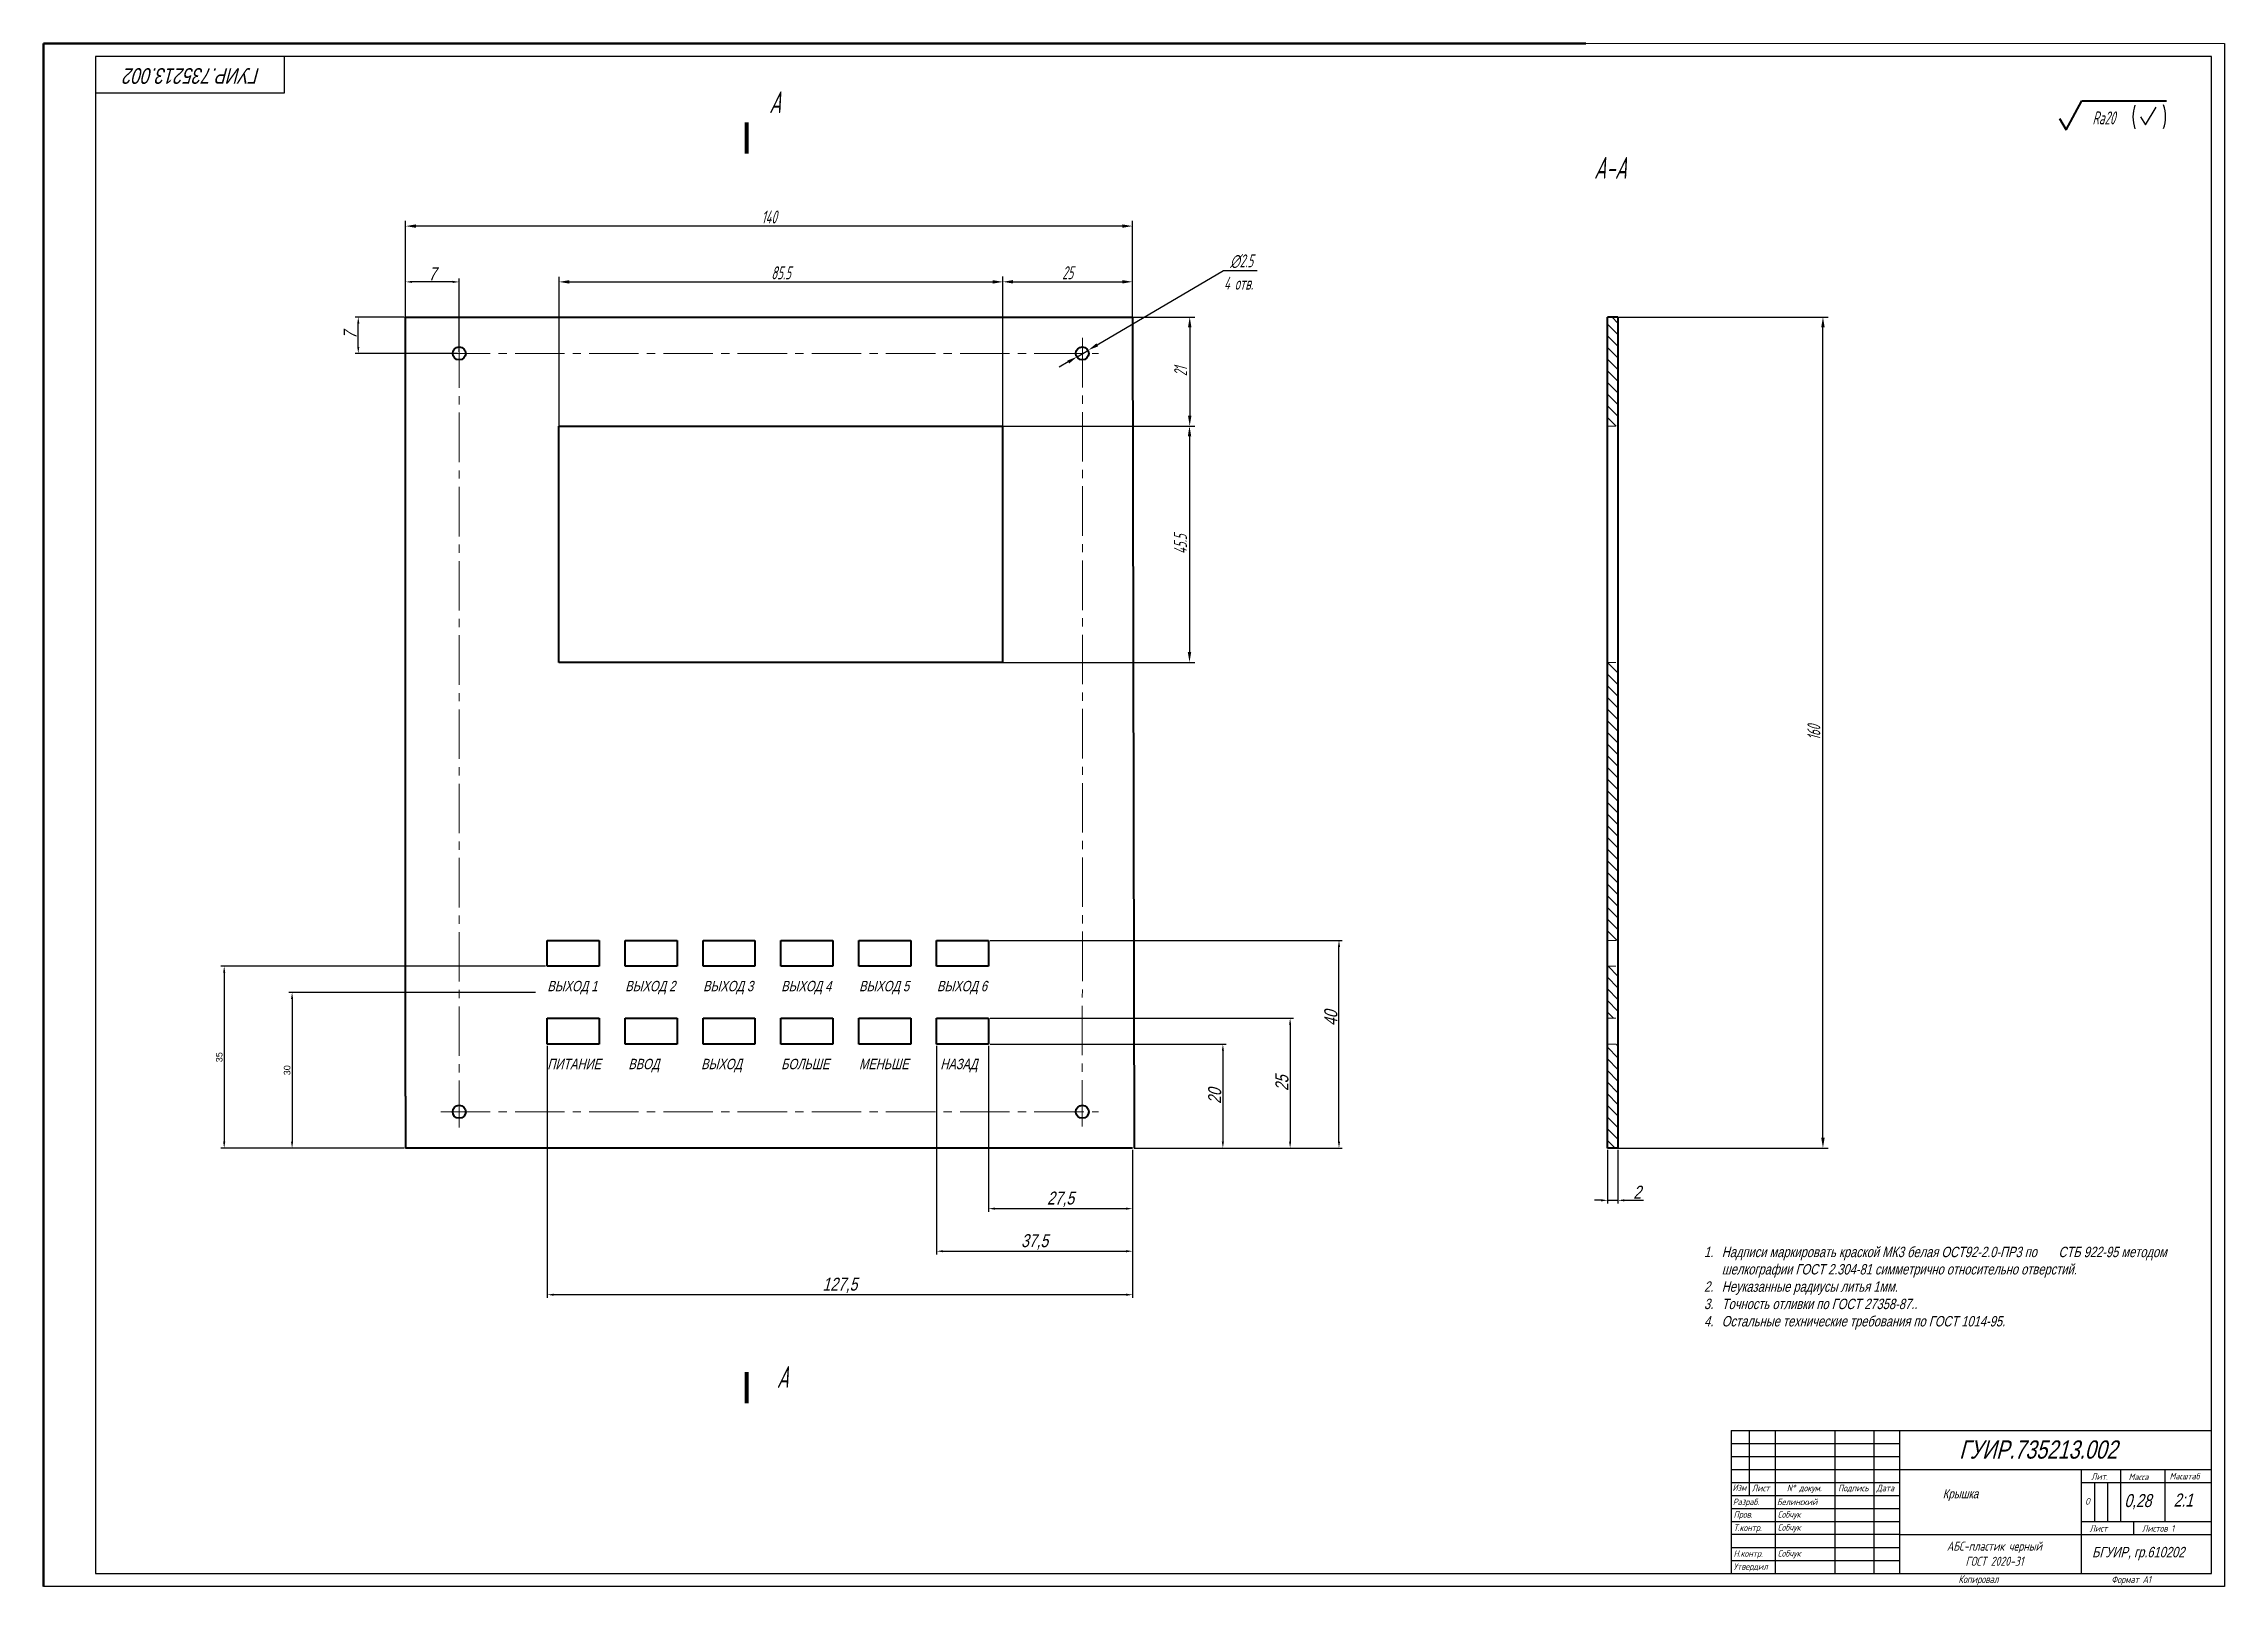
# Model space of a CAD drawing. Header units: millimetres. Extents: x 4478846 to 4492776, y 3796523 to 3799112.
# Drawn here: x 4484827 to 4485667, y 3797671 to 3798265 of the extents above; entities that cross this region are included whole.
import ezdxf

# ---------------------------------------------------------------- set-up
doc = ezdxf.new("R2010")
doc.units = ezdxf.units.MM
doc.linetypes.add('CENTER2', pattern=[28.575, 19.05, -3.175, 3.175, -3.175])
doc.linetypes.add('HIDDEN2', pattern=[4.7625, 3.175, -1.5875])
doc.layers.get('0').update_dxf_attribs({"lineweight": 25})
doc.layers.get('Defpoints').update_dxf_attribs({"color": 5})
for name, color, linetype, lineweight in [('1', 1, 'Continuous', 40), ('2', 3, 'CENTER2', 20), ('3', 2, 'HIDDEN2', 20), ('dim', 7, 'Continuous', 20), ('TXT', 220, 'Continuous', 20), ('Рамка', 7, 'Continuous', 60)]:
    doc.layers.add(name, color=color, linetype=linetype, lineweight=lineweight)
for name, color, linetype in [('MultiLayer', 9, 'Continuous'), ('RAHMEN025', 7, 'Continuous'), ('Title', 7, 'Continuous'), ('Текст', 4, 'Continuous')]:
    doc.layers.add(name, color=color, linetype=linetype)
doc.styles.add('35', font='gostw.shx', dxfattribs={"width": 0.65, "oblique": 15, "height": 3.5})
doc.styles.add('5', font='gostw.shx', dxfattribs={"width": 0.75, "oblique": 15, "height": 5})
doc.styles.add('7', font='gostw.shx', dxfattribs={"width": 0.75, "oblique": 15, "height": 7})
doc.styles.add('ESKD', font='standarteskd.shx', dxfattribs={"width": 0.8, "oblique": 15})
doc.styles.get("Standard").update_dxf_attribs({"font": 'arial.ttf'})
doc.styles.add('стиль рамки', font='romans.shx', dxfattribs={"width": 0.75, "oblique": 15, "height": 3.5})
doc.styles.add('стиль1', font='romans.shx', dxfattribs={"width": 0.75, "oblique": 15, "height": 3.5})
doc.dimstyles.new('BUT$0', dxfattribs={"dimtxt": 3.5, "dimasz": 4, "dimexe": 2, "dimexo": 0, "dimgap": 1, "dimtad": 1, "dimdec": 4, "dimzin": 9, "dimdsep": 46, "dimtxsty": '35', "dimcen": 0, "dimclrd": 256, "dimclre": 256, "dimclrt": 256, "dimadec": 0, "dimazin": 0, "dimtfac": 0.7, "dimtdec": 4, "dimtmove": 0, "dimatfit": 0, "dimfxl": 1, "dimtolj": 1, "dimtzin": 9, "dimarcsym": 0})
doc.dimstyles.new('BUT$3', dxfattribs={"dimtxt": 3.5, "dimasz": 4, "dimexe": 2, "dimexo": 0, "dimgap": 1, "dimtad": 1, "dimtoh": 1, "dimdec": 4, "dimzin": 9, "dimdsep": 46, "dimtxsty": '35', "dimcen": 0, "dimclrd": 256, "dimclre": 256, "dimclrt": 256, "dimadec": 0, "dimazin": 0, "dimtfac": 0.7, "dimtdec": 4, "dimtmove": 0, "dimatfit": 0, "dimfxl": 1, "dimtolj": 1, "dimtzin": 9, "dimarcsym": 0})
doc.dimstyles.new('ISO-25', dxfattribs={"dimtxt": 2.5, "dimasz": 2.5, "dimexe": 1.25, "dimexo": 0.625, "dimtad": 1, "dimtxsty": 'Standard', "dimcen": 2.5, "dimadec": 0, "dimazin": 0, "dimtfac": 1, "dimtmove": 0, "dimatfit": 3, "dimfxl": 1, "dimarcsym": 0})

msp = doc.modelspace()

# ---------------------------------------------------------------- texts
at = {"style": '5', "oblique": 15, "width": 0.75}
msp.add_text('4 отв.', height=5, dxfattribs=at).set_placement((4485281.98635, 3798169.74292))
at = {"insert": (4485620.93071, 3798235.90993), "char_height": 5, "attachment_point": 5, "style": '5'}
msp.add_mtext('Ra20', dxfattribs=at)
at = {"width": 105.9279495, "attachment_point": 1, "style": 'ESKD'}
for s, insert, char_height in [('\\pxt1;    {\\H0.7x;Крышка}', (4485552.95065, 3797707.90505), 5), ('БГУИР, гр.610202 ', (4485616.43121, 3797685.69772), 4)]:
    msp.add_mtext(s, dxfattribs=dict(at, insert=insert, char_height=char_height))
at = {"char_height": 5, "attachment_point": 1, "style": 'ESKD'}
for s, insert in [('0,28', (4485628.86339, 3797706.04319)), ('2:1 ', (4485647.84801, 3797706.25607))]:
    msp.add_mtext_dynamic_manual_height_columns(s, width=101.2474268, gutter_width=20, heights=[0], dxfattribs=dict(at, insert=insert))
at = {"color": 7, "lineweight": 20, "insert": (4485542.4184, 3797687.75368), "char_height": 3.5, "width": 72.760914, "attachment_point": 1, "style": 'стиль рамки'}
msp.add_mtext('\\pxqc;АБС-пластик черный \\PГОСТ 2020-31', dxfattribs=at)
at = {"layer": '1', "style": '7', "oblique": 15, "width": 0.75}
for s, p in [('А', (4485106.84554, 3798237.75084)), ('A-A', (4485424.58516, 3798212.50051)), ('А', (4485109.78247, 3797746.93728))]:
    msp.add_text(s, height=8.4, dxfattribs=at).set_placement(p)
at = {"layer": 'MultiLayer', "lineweight": -2, "char_height": 4, "attachment_point": 1, "style": 'ESKD'}
for s, insert in [('\\A1;\\pxi-1.7082,l2.7082,t2.7082;ВЫХОД 1', (4485017.41297, 3797903.63374)), ('\\A1;\\pxi-1.7082,l2.7082,t2.7082;ВЫХОД 2', (4485047.41297, 3797903.63374)), ('\\A1;\\pxi-1.7082,l2.7082,t2.7082;ВЫХОД 3', (4485077.41297, 3797903.63374)), ('\\A1;\\pxi-1.7082,l2.7082,t2.7082;ВЫХОД 4', (4485107.49143, 3797903.63374)), ('\\A1;\\pxi-1.7082,l2.7082,t2.7082;ВЫХОД 5', (4485137.49143, 3797903.63374)), ('\\A1;\\pxi-1.7082,l2.7082,t2.7082;ВЫХОД 6', (4485167.49143, 3797903.63374)), ('\\A1;\\pxi-1.7082,l2.7082,t2.7082;ПИТАНИЕ', (4485017.41297, 3797873.63374)), ('\\A1;\\pxi-1.7082,l2.7082,t2.7082; ВВОД', (4485047.41297, 3797873.63374)), ('\\A1;\\pxi-1.7082,l2.7082,t2.7082; ВЫХОД', (4485075.46153, 3797873.63374)), ('\\A1;\\pxi-1.7082,l2.7082,t2.7082;БОЛЬШЕ', (4485107.49143, 3797873.63374)), ('\\A1;\\pxi-1.7082,l2.7082,t2.7082;МЕНЬШЕ', (4485137.49143, 3797873.63374)), ('\\A1;\\pxi-1.7082,l2.7082,t2.7082;НАЗАД', (4485168.79739, 3797873.63374)), ('\\A1;\\pxi-1.7082,l2.7082,t2.7082,12;1.^IНадписи маркировать краской МК3 белая ОСТ92-2.0-ПР3 по       СТБ 922-95 методом шелкографии ГОСТ 2.304-81 симметрично относительно отверстий.\\P2.^IНеуказанные радиусы литья 1мм.\\P3.^IТочность отливки по ГОСТ 27358-87..\\P{\\A0;4.^IОстальные технические требования по ГОСТ 1014-95.}', (4485462.95269, 3797801.26588))]:
    msp.add_mtext_dynamic_manual_height_columns(s, width=187.5961338, gutter_width=50, heights=[52], dxfattribs=dict(at, insert=insert))
at = {"layer": 'Title', "insert": (4484884.74172, 3798252.0988), "char_height": 6, "attachment_point": 5, "rotation": 180, "style": 'ESKD'}
msp.add_mtext_dynamic_manual_height_columns('ГУИР.735213.002 ', width=101.2474268, gutter_width=20, heights=[0], dxfattribs=at)
at = {"layer": 'Title', "insert": (4485595.67081, 3797723.14968), "char_height": 7, "attachment_point": 5, "style": 'ESKD'}
msp.add_mtext_dynamic_manual_height_columns('ГУИР.735213.002 ', width=101.2474268, gutter_width=20, heights=[0], dxfattribs=at)
at = {"layer": 'Текст', "style": 'стиль1', "oblique": 15, "width": 0.75}
for s, height, p in [('Изм', 2.5, (4485477.92723, 3797707.27858)), ('Лист', 2.5, (4485485.403, 3797707.12827)), ('N%%d докум. ', 2.5, (4485498.85896, 3797707.12827)), ('Подпись', 2.5, (4485518.60208, 3797707.12827)), ('Дата', 2.5, (4485533.39028, 3797707.12827)), ('Лит.', 2.5, (4485616.10008, 3797711.57609)), ('Масса', 2.5, (4485630.50159, 3797711.40496)), ('Масштаб', 2.5, (4485646.28252, 3797711.69316)), ('Разраб.', 2.5, (4485478.0434, 3797701.79431)), ('Пров.', 2.5, (4485478.3443, 3797696.96219)), ('Белинский', 2.5, (4485495.0434, 3797701.79431)), ('Собчук', 2.5, (4485495.3443, 3797696.96219)), ('О  ', 2.5, (4485613.76844, 3797701.99745)), ('Т.контр.', 2.5, (4485478.3443, 3797691.84506)), ('Собчук', 2.5, (4485495.3443, 3797691.96219)), ('Лист   ', 2.5, (4485615.47458, 3797691.57609)), ('Листов 1', 2.5, (4485635.68285, 3797691.57609)), ('Н.контр.', 2.5, (4485478.3443, 3797681.92284)), ('Собчук', 2.5, (4485495.3443, 3797681.96219)), ('Утвердил', 2.5, (4485478.3443, 3797676.90323)), ('Копировал', 3, (4485564.91764, 3797671.7609)), ('Формат А1', 2.75, (4485623.84621, 3797671.7609))]:
    msp.add_text(s, height=height, dxfattribs=at).set_placement(p)

# ---------------------------------------------------------------- blocks, each defined once
blk = doc.blocks.new('*D378')
at = {"layer": 'Defpoints', "color": 0, "transparency": 16777216}
for p in [(4485196.83, 3798117.25), (4485196.83, 3798026.25), (4485268.76, 3798026.25)]:
    blk.add_point(p, dxfattribs=at)
at = {"layer": 'dim', "lineweight": -2, "transparency": 16777216}
for p, q in [((4485196.83, 3798117.25), (4485270.76, 3798117.25)), ((4485268.76, 3798113.25), (4485268.76, 3798030.25)), ((4485196.83, 3798026.25), (4485270.76, 3798026.25))]:
    blk.add_line(p, q, dxfattribs=at)
at = {"layer": 'dim', "transparency": 16777216}
for points in [[(4485268.1, 3798113.25), (4485269.43, 3798113.25), (4485268.76, 3798117.25)], [(4485268.1, 3798030.25), (4485269.43, 3798030.25), (4485268.76, 3798026.25)]]:
    blk.add_solid(points, dxfattribs=at)
at = {"layer": 'dim', "transparency": 16777216, "insert": (4485265.26, 3798071.75), "char_height": 5, "attachment_point": 5, "rotation": 90, "style": '5'}
blk.add_mtext('\\A1;45.5', dxfattribs=at)
blk = doc.blocks.new('*D370')
at = {"layer": 'Defpoints', "color": 0, "transparency": 16777216}
for p in [(4485196.91, 3798172.77), (4485025.91, 3798117.25), (4485196.91, 3798117.25)]:
    blk.add_point(p, dxfattribs=at)
at = {"layer": 'dim', "lineweight": -2, "transparency": 16777216}
for p, q in [((4485025.91, 3798117.25), (4485025.91, 3798174.77)), ((4485029.91, 3798172.77), (4485192.91, 3798172.77)), ((4485196.91, 3798117.25), (4485196.91, 3798174.77))]:
    blk.add_line(p, q, dxfattribs=at)
at = {"layer": 'dim', "transparency": 16777216}
for points in [[(4485029.91, 3798173.44), (4485029.91, 3798172.11), (4485025.91, 3798172.77)], [(4485192.91, 3798173.44), (4485192.91, 3798172.11), (4485196.91, 3798172.77)]]:
    blk.add_solid(points, dxfattribs=at)
at = {"layer": 'dim', "transparency": 16777216, "insert": (4485111.41, 3798176.27), "char_height": 5, "attachment_point": 5, "style": '5'}
blk.add_mtext('\\A1;85.5', dxfattribs=at)
blk = doc.blocks.new('*D379')
at = {"layer": 'Defpoints', "color": 0, "transparency": 16777216}
for p in [(4485246.83, 3798159.25), (4485268.84, 3798117.25), (4485268.84, 3798117.25)]:
    blk.add_point(p, dxfattribs=at)
at = {"layer": 'dim', "lineweight": -2, "transparency": 16777216}
for p, q in [((4485246.83, 3798159.25), (4485270.84, 3798159.25)), ((4485268.84, 3798155.25), (4485268.84, 3798121.25)), ((4485268.84, 3798117.25), (4485270.84, 3798117.25))]:
    blk.add_line(p, q, dxfattribs=at)
at = {"layer": 'dim', "transparency": 16777216}
for points in [[(4485268.18, 3798155.25), (4485269.51, 3798155.25), (4485268.84, 3798159.25)], [(4485268.18, 3798121.25), (4485269.51, 3798121.25), (4485268.84, 3798117.25)]]:
    blk.add_solid(points, dxfattribs=at)
at = {"layer": 'dim', "transparency": 16777216, "insert": (4485265.34, 3798138.25), "char_height": 5, "attachment_point": 5, "rotation": 90, "style": '5'}
blk.add_mtext('\\A1;21', dxfattribs=at)
blk = doc.blocks.new('*D371')
at = {"layer": 'Defpoints', "color": 0, "transparency": 16777216}
for p in [(4485246.83, 3798172.81), (4485246.83, 3798158.97), (4485196.83, 3798117.25)]:
    blk.add_point(p, dxfattribs=at)
at = {"layer": 'dim', "lineweight": -2, "transparency": 16777216}
for p, q in [((4485196.83, 3798117.25), (4485196.83, 3798174.81)), ((4485200.83, 3798172.81), (4485242.83, 3798172.81)), ((4485246.83, 3798158.97), (4485246.83, 3798174.81))]:
    blk.add_line(p, q, dxfattribs=at)
at = {"layer": 'dim', "transparency": 16777216}
for points in [[(4485200.83, 3798173.48), (4485200.83, 3798172.14), (4485196.83, 3798172.81)], [(4485242.83, 3798173.48), (4485242.83, 3798172.14), (4485246.83, 3798172.81)]]:
    blk.add_solid(points, dxfattribs=at)
at = {"layer": 'dim', "transparency": 16777216, "insert": (4485221.83, 3798176.31), "char_height": 5, "attachment_point": 5, "style": '5'}
blk.add_mtext('\\A1;25', dxfattribs=at)
blk = doc.blocks.new('*D380')
at = {"layer": 'Defpoints', "color": 0, "transparency": 16777216}
for p in [(4484966.83, 3798194.26), (4484966.83, 3798159.25), (4485246.83, 3798158.97)]:
    blk.add_point(p, dxfattribs=at)
at = {"layer": 'dim', "lineweight": -2, "transparency": 16777216}
for p, q in [((4484966.83, 3798159.25), (4484966.83, 3798196.26)), ((4485246.83, 3798158.97), (4485246.83, 3798196.26)), ((4485242.83, 3798194.26), (4484970.83, 3798194.26))]:
    blk.add_line(p, q, dxfattribs=at)
at = {"layer": 'dim', "transparency": 16777216}
for points in [[(4484970.83, 3798194.92), (4484970.83, 3798193.59), (4484966.83, 3798194.26)], [(4485242.83, 3798194.92), (4485242.83, 3798193.59), (4485246.83, 3798194.26)]]:
    blk.add_solid(points, dxfattribs=at)
at = {"layer": 'dim', "transparency": 16777216, "insert": (4485106.83, 3798197.76), "char_height": 5, "attachment_point": 5, "style": '5'}
blk.add_mtext('\\A1;140', dxfattribs=at)
blk = doc.blocks.new('*D372')
at = {"layer": 'Defpoints', "color": 0, "transparency": 16777216}
for p in [(4485191.37, 3797919.25), (4485326.34, 3797919.25), (4485246.83, 3797839.25)]:
    blk.add_point(p, dxfattribs=at)
at = {"layer": 'dim', "color": 0, "lineweight": -2, "transparency": 16777216}
for p, q in [((4485191.99, 3797919.25), (4485327.59, 3797919.25)), ((4485326.34, 3797841.75), (4485326.34, 3797916.75)), ((4485247.46, 3797839.25), (4485327.59, 3797839.25))]:
    blk.add_line(p, q, dxfattribs=at)
at = {"layer": 'dim', "color": 0, "transparency": 16777216}
for points in [[(4485325.93, 3797916.75), (4485326.76, 3797916.75), (4485326.34, 3797919.25)], [(4485325.93, 3797841.75), (4485326.76, 3797841.75), (4485326.34, 3797839.25)]]:
    blk.add_solid(points, dxfattribs=at)
at = {"layer": 'dim', "color": 0, "transparency": 16777216, "insert": (4485323.22, 3797889.25), "char_height": 2.5, "attachment_point": 5, "rotation": 90, "style": 'ESKD'}
blk.add_mtext('{\\H2x;40}', dxfattribs=at)
blk = doc.blocks.new('*D373')
at = {"layer": 'Defpoints', "color": 0, "transparency": 16777216}
for p in [(4485191.37, 3797889.25), (4485246.83, 3797839.25), (4485307.51, 3797839.25)]:
    blk.add_point(p, dxfattribs=at)
at = {"layer": 'dim', "color": 0, "lineweight": -2, "transparency": 16777216}
for p, q in [((4485191.99, 3797889.25), (4485308.76, 3797889.25)), ((4485307.51, 3797886.75), (4485307.51, 3797841.75)), ((4485247.46, 3797839.25), (4485308.76, 3797839.25))]:
    blk.add_line(p, q, dxfattribs=at)
at = {"layer": 'dim', "color": 0, "transparency": 16777216}
for points in [[(4485307.1, 3797886.75), (4485307.93, 3797886.75), (4485307.51, 3797889.25)], [(4485307.1, 3797841.75), (4485307.93, 3797841.75), (4485307.51, 3797839.25)]]:
    blk.add_solid(points, dxfattribs=at)
at = {"layer": 'dim', "color": 0, "transparency": 16777216, "insert": (4485304.39, 3797864.25), "char_height": 2.5, "attachment_point": 5, "rotation": 90, "style": 'ESKD'}
blk.add_mtext('{\\H2x;25}', dxfattribs=at)
blk = doc.blocks.new('*D374')
at = {"layer": 'Defpoints', "color": 0, "transparency": 16777216}
for p in [(4485191.37, 3797879.25), (4485246.83, 3797839.25), (4485281.62, 3797839.25)]:
    blk.add_point(p, dxfattribs=at)
at = {"layer": 'dim', "color": 0, "lineweight": -2, "transparency": 16777216}
for p, q in [((4485191.99, 3797879.25), (4485282.87, 3797879.25)), ((4485281.62, 3797876.75), (4485281.62, 3797841.75)), ((4485247.46, 3797839.25), (4485282.87, 3797839.25))]:
    blk.add_line(p, q, dxfattribs=at)
at = {"layer": 'dim', "color": 0, "transparency": 16777216}
for points in [[(4485281.2, 3797876.75), (4485282.03, 3797876.75), (4485281.62, 3797879.25)], [(4485281.2, 3797841.75), (4485282.03, 3797841.75), (4485281.62, 3797839.25)]]:
    blk.add_solid(points, dxfattribs=at)
at = {"layer": 'dim', "color": 0, "transparency": 16777216, "insert": (4485278.49, 3797859.25), "char_height": 2.5, "attachment_point": 5, "rotation": 90, "style": 'ESKD'}
blk.add_mtext('{\\H2x;20}', dxfattribs=at)
blk = doc.blocks.new('*D375')
at = {"layer": 'Defpoints', "color": 0, "transparency": 16777216}
for p in [(4485021.37, 3797879.25), (4485246.83, 3797839.25), (4485021.37, 3797782.8)]:
    blk.add_point(p, dxfattribs=at)
at = {"layer": 'dim', "color": 0, "lineweight": -2, "transparency": 16777216}
for p, q in [((4485021.37, 3797878.62), (4485021.37, 3797781.55)), ((4485246.83, 3797838.62), (4485246.83, 3797781.55)), ((4485244.33, 3797782.8), (4485023.87, 3797782.8))]:
    blk.add_line(p, q, dxfattribs=at)
at = {"layer": 'dim', "color": 0, "transparency": 16777216}
for points in [[(4485023.87, 3797783.22), (4485023.87, 3797782.39), (4485021.37, 3797782.8)], [(4485244.33, 3797783.22), (4485244.33, 3797782.39), (4485246.83, 3797782.8)]]:
    blk.add_solid(points, dxfattribs=at)
at = {"layer": 'dim', "color": 0, "transparency": 16777216, "insert": (4485134.1, 3797786.4), "char_height": 2.5, "attachment_point": 5, "style": 'ESKD'}
blk.add_mtext('{\\H2x;127,5}', dxfattribs=at)
blk = doc.blocks.new('*D368')
at = {"layer": 'Defpoints', "color": 0, "transparency": 16777216}
for p in [(4485191.37, 3797879.25), (4485246.83, 3797839.25), (4485246.83, 3797815.95)]:
    blk.add_point(p, dxfattribs=at)
at = {"layer": 'dim', "color": 0, "lineweight": -2, "transparency": 16777216}
for p, q in [((4485191.37, 3797878.62), (4485191.37, 3797814.7)), ((4485246.83, 3797838.62), (4485246.83, 3797814.7)), ((4485193.87, 3797815.95), (4485244.33, 3797815.95))]:
    blk.add_line(p, q, dxfattribs=at)
at = {"layer": 'dim', "color": 0, "transparency": 16777216}
for points in [[(4485193.87, 3797816.36), (4485193.87, 3797815.53), (4485191.37, 3797815.95)], [(4485244.33, 3797816.36), (4485244.33, 3797815.53), (4485246.83, 3797815.95)]]:
    blk.add_solid(points, dxfattribs=at)
at = {"layer": 'dim', "color": 0, "transparency": 16777216, "insert": (4485219.1, 3797819.55), "char_height": 2.5, "attachment_point": 5, "style": 'ESKD'}
blk.add_mtext('{\\H2x;27,5}', dxfattribs=at)
blk = doc.blocks.new('*D376')
at = {"layer": 'Defpoints', "color": 0, "transparency": 16777216}
for p in [(4485171.37, 3797879.25), (4485246.83, 3797839.25), (4485246.83, 3797799.55)]:
    blk.add_point(p, dxfattribs=at)
at = {"layer": 'dim', "color": 0, "lineweight": -2, "transparency": 16777216}
for p, q in [((4485171.37, 3797878.62), (4485171.37, 3797798.3)), ((4485246.83, 3797838.62), (4485246.83, 3797798.3)), ((4485173.87, 3797799.55), (4485244.33, 3797799.55))]:
    blk.add_line(p, q, dxfattribs=at)
at = {"layer": 'dim', "color": 0, "transparency": 16777216}
for points in [[(4485173.87, 3797799.97), (4485173.87, 3797799.13), (4485171.37, 3797799.55)], [(4485244.33, 3797799.97), (4485244.33, 3797799.13), (4485246.83, 3797799.55)]]:
    blk.add_solid(points, dxfattribs=at)
at = {"layer": 'dim', "color": 0, "transparency": 16777216, "insert": (4485209.1, 3797803.15), "char_height": 2.5, "attachment_point": 5, "style": 'ESKD'}
blk.add_mtext('{\\H2x;37,5}', dxfattribs=at)
blk = doc.blocks.new('*D369')
at = {"layer": 'Defpoints', "color": 0, "transparency": 16777216}
for p in [(4485433.81, 3798159.25), (4485512.75, 3798159.25), (4485433.81, 3797839.25)]:
    blk.add_point(p, dxfattribs=at)
at = {"layer": 'dim', "lineweight": -2, "transparency": 16777216}
for p, q in [((4485433.81, 3798159.25), (4485514.75, 3798159.25)), ((4485512.75, 3797843.25), (4485512.75, 3798155.25)), ((4485433.81, 3797839.25), (4485514.75, 3797839.25))]:
    blk.add_line(p, q, dxfattribs=at)
at = {"layer": 'dim', "transparency": 16777216}
for points in [[(4485512.09, 3798155.25), (4485513.42, 3798155.25), (4485512.75, 3798159.25)], [(4485512.09, 3797843.25), (4485513.42, 3797843.25), (4485512.75, 3797839.25)]]:
    blk.add_solid(points, dxfattribs=at)
at = {"layer": 'dim', "transparency": 16777216, "insert": (4485509.25, 3797999.25), "char_height": 5, "attachment_point": 5, "rotation": 90, "style": '5'}
blk.add_mtext('\\A1;160', dxfattribs=at)
blk = doc.blocks.new('*D377')
at = {"layer": 'Defpoints', "color": 0, "transparency": 16777216}
for p in [(4485429.81, 3797839.25), (4485433.81, 3797839.25), (4485433.81, 3797819.15)]:
    blk.add_point(p, dxfattribs=at)
at = {"layer": 'dim', "color": 0, "lineweight": -2, "transparency": 16777216}
for p, q in [((4485429.81, 3797838.62), (4485429.81, 3797817.9)), ((4485433.81, 3797838.62), (4485433.81, 3797817.9)), ((4485427.31, 3797819.15), (4485424.81, 3797819.15)), ((4485429.81, 3797819.15), (4485433.81, 3797819.15)), ((4485436.31, 3797819.15), (4485443.62, 3797819.15))]:
    blk.add_line(p, q, dxfattribs=at)
at = {"layer": 'dim', "color": 0, "transparency": 16777216}
for points in [[(4485427.31, 3797819.57), (4485427.31, 3797818.73), (4485429.81, 3797819.15)], [(4485436.31, 3797819.57), (4485436.31, 3797818.73), (4485433.81, 3797819.15)]]:
    blk.add_solid(points, dxfattribs=at)
at = {"layer": 'dim', "color": 0, "transparency": 16777216, "insert": (4485441.22, 3797822.28), "char_height": 2.5, "attachment_point": 5, "style": 'ESKD'}
blk.add_mtext('{\\H2x;2}', dxfattribs=at)
blk = doc.blocks.new('*D430')
at = {"layer": 'Defpoints', "color": 0, "transparency": 16777216}
for p in [(4485229.8, 3798146.5), (4485225.5, 3798143.96)]:
    blk.add_point(p, dxfattribs=at)
at = {"layer": 'dim', "lineweight": -2, "transparency": 16777216}
for p, q in [((4485233.25, 3798148.53), (4485281.88, 3798177.22)), ((4485281.88, 3798177.22), (4485294.76, 3798177.22)), ((4485225.5, 3798143.96), (4485229.8, 3798146.5)), ((4485222.05, 3798141.93), (4485218.61, 3798139.89))]:
    blk.add_line(p, q, dxfattribs=at)
at = {"layer": 'dim', "transparency": 16777216}
for points in [[(4485232.91, 3798149.11), (4485233.59, 3798147.96), (4485229.8, 3798146.5)], [(4485221.71, 3798142.5), (4485222.39, 3798141.35), (4485225.5, 3798143.96)]]:
    blk.add_solid(points, dxfattribs=at)
at = {"layer": 'dim', "transparency": 16777216, "insert": (4485288.82, 3798180.72), "char_height": 5, "attachment_point": 5, "style": '5'}
blk.add_mtext('\\A1;∅2.5', dxfattribs=at)
blk = doc.blocks.new('*D431')
at = {"layer": 'Defpoints', "color": 0, "transparency": 16777216}
for p in [(4485021.37, 3797909.25), (4484896.94, 3797839.25), (4484966.83, 3797839.25)]:
    blk.add_point(p, dxfattribs=at)
at = {"layer": 'dim', "color": 0, "lineweight": -2, "transparency": 16777216}
for p, q in [((4485020.74, 3797909.25), (4484895.69, 3797909.25)), ((4484896.94, 3797906.75), (4484896.94, 3797841.75)), ((4484966.21, 3797839.25), (4484895.69, 3797839.25))]:
    blk.add_line(p, q, dxfattribs=at)
at = {"layer": 'dim', "color": 0, "transparency": 16777216}
for points in [[(4484896.52, 3797906.75), (4484897.36, 3797906.75), (4484896.94, 3797909.25)], [(4484896.52, 3797841.75), (4484897.36, 3797841.75), (4484896.94, 3797839.25)]]:
    blk.add_solid(points, dxfattribs=at)
at = {"layer": 'dim', "color": 0, "transparency": 16777216, "insert": (4484895.04, 3797874.25), "char_height": 2.5, "attachment_point": 5, "rotation": 90}
blk.add_mtext('35', dxfattribs=at)
blk = doc.blocks.new('*D432')
at = {"layer": 'Defpoints', "color": 0, "transparency": 16777216}
for p in [(4485017.43, 3797899.18), (4484923.08, 3797839.25), (4484966.83, 3797839.25)]:
    blk.add_point(p, dxfattribs=at)
at = {"layer": 'dim', "color": 0, "lineweight": -2, "transparency": 16777216}
for p, q in [((4485016.8, 3797899.18), (4484921.83, 3797899.18)), ((4484923.08, 3797896.68), (4484923.08, 3797841.75)), ((4484966.21, 3797839.25), (4484921.83, 3797839.25))]:
    blk.add_line(p, q, dxfattribs=at)
at = {"layer": 'dim', "color": 0, "transparency": 16777216}
for points in [[(4484922.67, 3797896.68), (4484923.5, 3797896.68), (4484923.08, 3797899.18)], [(4484922.67, 3797841.75), (4484923.5, 3797841.75), (4484923.08, 3797839.25)]]:
    blk.add_solid(points, dxfattribs=at)
at = {"layer": 'dim', "color": 0, "transparency": 16777216, "insert": (4484921.18, 3797869.22), "char_height": 2.5, "attachment_point": 5, "rotation": 90}
blk.add_mtext('30', dxfattribs=at)
blk = doc.blocks.new('*D433')
at = {"layer": 'Defpoints', "color": 0, "transparency": 16777216}
for p in [(4484966.83, 3798172.77), (4484966.83, 3798159.25), (4484987.46, 3798145.25)]:
    blk.add_point(p, dxfattribs=at)
at = {"layer": 'dim', "color": 0, "lineweight": -2, "transparency": 16777216}
for p, q in [((4484966.83, 3798159.87), (4484966.83, 3798174.02)), ((4484984.96, 3798172.77), (4484969.33, 3798172.77)), ((4484987.46, 3798145.87), (4484987.46, 3798174.02))]:
    blk.add_line(p, q, dxfattribs=at)
at = {"layer": 'dim', "color": 0, "transparency": 16777216}
for points in [[(4484969.33, 3798173.19), (4484969.33, 3798172.36), (4484966.83, 3798172.77)], [(4484984.96, 3798173.19), (4484984.96, 3798172.36), (4484987.46, 3798172.77)]]:
    blk.add_solid(points, dxfattribs=at)
at = {"layer": 'dim', "color": 0, "transparency": 16777216, "insert": (4484977.14, 3798175.9), "char_height": 2.5, "attachment_point": 5, "style": 'ESKD'}
blk.add_mtext('{\\H2x;7}', dxfattribs=at)
blk = doc.blocks.new('*D434')
at = {"layer": 'Defpoints', "color": 0, "transparency": 16777216}
for p in [(4484948.59, 3798159.25), (4484966.83, 3798159.25), (4484987.46, 3798145.25)]:
    blk.add_point(p, dxfattribs=at)
at = {"layer": 'dim', "color": 0, "lineweight": -2, "transparency": 16777216}
for p, q in [((4484966.21, 3798159.25), (4484947.34, 3798159.25)), ((4484948.59, 3798147.75), (4484948.59, 3798156.75)), ((4484986.83, 3798145.25), (4484947.34, 3798145.25))]:
    blk.add_line(p, q, dxfattribs=at)
at = {"layer": 'dim', "color": 0, "transparency": 16777216}
for points in [[(4484948.17, 3798156.75), (4484949, 3798156.75), (4484948.59, 3798159.25)], [(4484948.17, 3798147.75), (4484949, 3798147.75), (4484948.59, 3798145.25)]]:
    blk.add_solid(points, dxfattribs=at)
at = {"layer": 'dim', "color": 0, "transparency": 16777216, "insert": (4484945.46, 3798152.25), "char_height": 2.5, "attachment_point": 5, "rotation": 90, "style": 'ESKD'}
blk.add_mtext('{\\H2x;7}', dxfattribs=at)

# ---------------------------------------------------------------- dimensions: what is measured, and where the dimension line sits
at = {"layer": 'dim'}
for base, p1, p2, picture, middle in [((4484966.83119, 3798194.25679), (4485246.83119, 3798158.96834), (4484966.83119, 3798159.24915), '*D380', (4485106.83119, 3798194.25679)), ((4485196.90955, 3798172.77379), (4485025.90955, 3798117.24915), (4485196.90955, 3798117.24915), '*D370', (4485111.40955, 3798172.77379))]:
    dim = msp.add_linear_dim(base=base, p1=p1, p2=p2, dimstyle='BUT$0', override={"dimlfac": 0.5, "dimtxsty": '5'}, dxfattribs=at)
    dim.commit()
    dim.dimension.update_dxf_attribs({"geometry": picture, "text_midpoint": middle, "dimtype": 160})
for base, p1, p2, text, picture, middle in [((4484966.83119, 3798172.77379), (4484987.45619, 3798145.24916), (4484966.83119, 3798159.24915), '{\\H2x;7}', '*D433', (4484977.14369, 3798175.89879)), ((4485433.81143, 3797819.15127), (4485429.81143, 3797839.24916), (4485433.81143, 3797839.24916), '{\\H2x;2}', '*D377', (4485441.21681, 3797822.27627))]:
    dim = msp.add_linear_dim(base=base, p1=p1, p2=p2, text=text, dimstyle='ISO-25', override={"dimtxsty": 'ESKD'}, dxfattribs=at)
    dim.commit()
    dim.dimension.update_dxf_attribs({"geometry": picture, "text_midpoint": middle})
for base, p1, p2, text, dimstyle, override, picture, middle in [((4485246.83119, 3798172.80854), (4485196.82955, 3798117.24915), (4485246.83119, 3798158.96834), '25', 'BUT$0', {"dimlfac": 0.5, "dimtxsty": '5'}, '*D371', (4485221.83037, 3798172.80854)), ((4485021.3677, 3797782.80228), (4485246.83119, 3797839.24915), (4485021.3677, 3797879.24915), '{\\H2x;127,5}', 'ISO-25', {"dimtxsty": 'ESKD'}, '*D375', (4485134.09945, 3797782.80228)), ((4485246.83119, 3797799.54877), (4485171.3677, 3797879.24915), (4485246.83119, 3797839.24915), '{\\H2x;37,5}', 'ISO-25', {"dimtxsty": 'ESKD'}, '*D376', (4485209.09945, 3797799.54877)), ((4485246.83119, 3797815.94638), (4485191.3677, 3797879.24915), (4485246.83119, 3797839.24915), '{\\H2x;27,5}', 'ISO-25', {"dimtxsty": 'ESKD'}, '*D368', (4485219.09945, 3797815.94638))]:
    dim = msp.add_linear_dim(base=base, p1=p1, p2=p2, text=text, dimstyle=dimstyle, override=override, dxfattribs=at)
    dim.commit()
    dim.dimension.update_dxf_attribs({"geometry": picture, "text_midpoint": middle, "dimtype": 160})
dim = msp.add_diameter_dim_2p(p1=(4485225.49638, 3798143.95891), p2=(4485229.80286, 3798146.49942), dimstyle='BUT$3', override={"dimlfac": 0.5, "dimtxsty": '5'}, dxfattribs=at)
dim.commit()
dim.dimension.update_dxf_attribs({"geometry": '*D430', "text_midpoint": (4485288.82232, 3798177.22384), "dimtype": 163})
for base, p1, p2, text, picture, middle in [((4484948.58783, 3798159.24915), (4484987.45619, 3798145.24916), (4484966.83119, 3798159.24915), '{\\H2x;7}', '*D434', (4484945.46283, 3798152.24916)), ((4485281.61771, 3797839.24915), (4485191.3677, 3797879.24915), (4485246.83119, 3797839.24915), '{\\H2x;20}', '*D374', (4485278.49271, 3797859.24915))]:
    dim = msp.add_linear_dim(base=base, p1=p1, p2=p2, angle=90, text=text, dimstyle='ISO-25', override={"dimtxsty": 'ESKD'}, dxfattribs=at)
    dim.commit()
    dim.dimension.update_dxf_attribs({"geometry": picture, "text_midpoint": middle})
dim = msp.add_linear_dim(base=(4485268.84491, 3798117.24915), p1=(4485246.83119, 3798159.24915), p2=(4485268.84491, 3798117.24915), angle=90, dimstyle='BUT$0', override={"dimlfac": 0.5, "dimtxsty": '5'}, dxfattribs=at)
dim.commit()
dim.dimension.update_dxf_attribs({"geometry": '*D379', "text_midpoint": (4485265.34491, 3798138.24915)})
for base, p1, p2, picture, middle in [((4485512.75277, 3798159.24915), (4485433.81144, 3797839.24916), (4485433.81143, 3798159.24915), '*D369', (4485512.75277, 3797999.24915)), ((4485268.76491, 3798026.24915), (4485196.82955, 3798117.24915), (4485196.82955, 3798026.24915), '*D378', (4485268.76491, 3798071.74915))]:
    dim = msp.add_linear_dim(base=base, p1=p1, p2=p2, angle=90, dimstyle='BUT$0', override={"dimlfac": 0.5, "dimtxsty": '5'}, dxfattribs=at)
    dim.commit()
    dim.dimension.update_dxf_attribs({"geometry": picture, "text_midpoint": middle, "dimtype": 160})
for base, p1, p2, text, picture, middle in [((4485326.34465, 3797919.24915), (4485246.83119, 3797839.24915), (4485191.3677, 3797919.24915), '{\\H2x;40}', '*D372', (4485326.34465, 3797889.24915)), ((4485307.51329, 3797839.24915), (4485191.3677, 3797889.24915), (4485246.83119, 3797839.24915), '{\\H2x;25}', '*D373', (4485307.51329, 3797864.24915))]:
    dim = msp.add_linear_dim(base=base, p1=p1, p2=p2, angle=90, text=text, dimstyle='ISO-25', override={"dimtxsty": 'ESKD'}, dxfattribs=at)
    dim.commit()
    dim.dimension.update_dxf_attribs({"geometry": picture, "text_midpoint": middle, "dimtype": 160})
for base, p1, text, picture, middle in [((4484896.94034, 3797839.24915), (4485021.3677, 3797909.24915), '35', '*D431', (4484895.03805, 3797874.24915)), ((4484923.08406, 3797839.24915), (4485017.42673, 3797899.1816), '30', '*D432', (4484921.18178, 3797869.21538))]:
    dim = msp.add_linear_dim(base=base, p1=p1, p2=(4484966.83119, 3797839.24915), angle=90, text=text, dimstyle='ISO-25', dxfattribs=at)
    dim.commit()
    dim.dimension.update_dxf_attribs({"geometry": picture, "text_midpoint": middle})

# ---------------------------------------------------------------- hatches: boundary and pattern name
at = {"transparency": 33554687}
h = msp.add_hatch(dxfattribs=at)
h.set_pattern_fill('ANSI31', color=256, angle=90)
h.set_pattern_definition([(135, (4484377.3277, 3797758.624), (-2.245064, -2.245064), [])])
h.paths.add_polyline_path([(4485433.81143, 3797879.24915), (4485429.81143, 3797879.24915), (4485429.81143, 3797839.24916), (4485433.81143, 3797839.24916)])
h.paths.add_polyline_path([(4485433.81143, 3797909.24915), (4485429.81143, 3797909.24915), (4485429.81143, 3797889.24915), (4485433.81143, 3797889.24915)])
h.paths.add_polyline_path([(4485433.81143, 3798026.24915), (4485429.81143, 3798026.24915), (4485429.81143, 3797960.24915), (4485429.81143, 3797919.24915), (4485433.81143, 3797919.24915)])
h.paths.add_polyline_path([(4485433.81143, 3798159.24916), (4485429.81143, 3798159.24916), (4485429.81143, 3798117.24915), (4485433.81143, 3798117.24915)])

# ---------------------------------------------------------------- linework, layer by layer
for p, q in [((4485662.38211, 3798259.5109), (4484847.38211, 3798259.5109)), ((4484847.38211, 3798259.5109), (4484847.38211, 3797675.5109)), ((4484920.15059, 3798245.5109), (4484920.15059, 3798259.5109)), ((4485662.38211, 3797675.5109), (4485662.38211, 3798259.5109)), ((4484847.38211, 3798245.5109), (4484920.12807, 3798245.5109)), ((4485637.05635, 3798233.25359), (4485641.13232, 3798240.0703)), ((4485637.05635, 3798233.25359), (4485641.13232, 3798240.0703)), ((4485635.07372, 3798236.31014), (4485637.05635, 3798233.25359)), ((4485635.07372, 3798236.31014), (4485637.05635, 3798233.25359)), ((4485477.38211, 3797725.5109), (4485542.38211, 3797725.5109)), ((4485477.38211, 3797720.5109), (4485542.38211, 3797720.5109)), ((4485477.38211, 3797715.5109), (4485542.38211, 3797715.5109)), ((4485617.38211, 3797710.5109), (4485617.38211, 3797695.5109)), ((4485622.38211, 3797710.5109), (4485622.38211, 3797695.5109)), ((4485477.38211, 3797700.5109), (4485542.38211, 3797700.5109)), ((4485477.38211, 3797695.5109), (4485542.38211, 3797695.5109)), ((4485542.38211, 3797690.5109), (4485477.38211, 3797690.5109)), ((4485477.38211, 3797685.5109), (4485542.38211, 3797685.5109)), ((4484847.38211, 3797675.5109), (4485662.38211, 3797675.5109)), ((4485477.38211, 3797680.5109), (4485542.38211, 3797680.5109))]:
    msp.add_line(p, q)
for points in [[(4485477.38211, 3797730.5109), (4485662.38211, 3797730.5109)], [(4485477.38211, 3797730.5109), (4485477.38211, 3797675.5109)], [(4485484.38211, 3797730.5109), (4485484.38211, 3797705.5109)], [(4485494.38211, 3797730.5109), (4485494.38211, 3797675.5109)], [(4485517.38211, 3797730.5109), (4485517.38211, 3797675.5109)], [(4485532.38211, 3797730.5109), (4485532.38211, 3797675.5109)], [(4485542.38211, 3797675.5109), (4485542.38211, 3797730.5109)], [(4485477.38211, 3797710.5109), (4485542.38211, 3797710.5109)], [(4485542.38211, 3797715.5109), (4485662.38211, 3797715.5109)], [(4485612.38211, 3797675.5109), (4485612.38211, 3797715.5109)], [(4485612.38211, 3797710.5109), (4485662.38211, 3797710.5109)], [(4485627.38211, 3797715.5109), (4485627.38211, 3797696.5109), (4485627.38211, 3797695.5109)], [(4485644.38211, 3797715.5109), (4485644.38211, 3797695.5109)], [(4485477.38211, 3797705.5109), (4485542.38211, 3797705.5109)], [(4485542.38211, 3797690.5109), (4485662.38211, 3797690.5109)], [(4485612.38211, 3797695.5109), (4485662.38211, 3797695.5109)], [(4485632.38211, 3797695.5109), (4485632.38211, 3797690.5109)]]:
    msp.add_lwpolyline(points)
for centre, start, end in [((4485647.12941, 3798236.27398), 162.26567195, 197.73432805), ((4485647.12941, 3798236.27398), 162.26567195, 197.73432805), ((4485629.743, 3798236.34258), 342.26567195, 17.73432805)]:
    msp.add_arc(centre, 14.95796, start, end)
at = {"layer": '1'}
for p, q in [((4485606.42208, 3798231.37263), (4485612.45489, 3798242.51014)), ((4485606.42208, 3798231.37263), (4485612.45489, 3798242.51014)), ((4485612.45489, 3798242.51014), (4485645.05726, 3798242.51014)), ((4485603.85232, 3798235.65557), (4485606.42208, 3798231.37263)), ((4485603.85232, 3798235.65557), (4485606.42208, 3798231.37263)), ((4484966.83119, 3798159.24915), (4485246.83119, 3798159.24915)), ((4484966.83119, 3797859.24915), (4484966.83119, 3798159.24915)), ((4485246.83119, 3798159.24915), (4485247.45619, 3797839.24915)), ((4485433.81143, 3798159.24916), (4485429.81143, 3798159.24916)), ((4485429.81143, 3797960.24915), (4485429.81143, 3798159.24915)), ((4485433.81143, 3798159.24915), (4485433.81143, 3797839.24915)), ((4485025.82955, 3798026.24915), (4485025.82955, 3798117.24915)), ((4485025.82955, 3798117.24915), (4485196.82955, 3798117.24915)), ((4485196.82955, 3798026.24915), (4485196.82955, 3798117.24915)), ((4485196.82955, 3798026.24915), (4485025.82955, 3798026.24915)), ((4485429.81143, 3797839.24915), (4485429.81143, 3797960.24915)), ((4485021.3677, 3797909.24915), (4485021.3677, 3797919.24915)), ((4485021.3677, 3797919.24915), (4485041.3677, 3797919.24915)), ((4485041.3677, 3797919.24915), (4485041.3677, 3797909.24915)), ((4485051.3677, 3797909.24915), (4485051.3677, 3797919.24915)), ((4485051.3677, 3797919.24915), (4485071.3677, 3797919.24915)), ((4485071.3677, 3797919.24915), (4485071.3677, 3797909.24915)), ((4485081.3677, 3797909.24915), (4485081.3677, 3797919.24915)), ((4485081.3677, 3797919.24915), (4485101.3677, 3797919.24915)), ((4485101.3677, 3797919.24915), (4485101.3677, 3797909.24915)), ((4485111.3677, 3797909.24915), (4485111.3677, 3797919.24915)), ((4485111.3677, 3797919.24915), (4485131.3677, 3797919.24915)), ((4485131.3677, 3797919.24915), (4485131.3677, 3797909.24915)), ((4485141.3677, 3797909.24915), (4485141.3677, 3797919.24915)), ((4485141.3677, 3797919.24915), (4485161.3677, 3797919.24915)), ((4485161.3677, 3797919.24915), (4485161.3677, 3797909.24915)), ((4485171.3677, 3797909.24915), (4485171.3677, 3797919.24915)), ((4485171.3677, 3797919.24915), (4485191.3677, 3797919.24915)), ((4485191.3677, 3797919.24915), (4485191.3677, 3797909.24915)), ((4485041.3677, 3797909.24915), (4485021.3677, 3797909.24915)), ((4485071.3677, 3797909.24915), (4485051.3677, 3797909.24915)), ((4485101.3677, 3797909.24915), (4485081.3677, 3797909.24915)), ((4485131.3677, 3797909.24915), (4485111.3677, 3797909.24915)), ((4485161.3677, 3797909.24915), (4485141.3677, 3797909.24915)), ((4485191.3677, 3797909.24915), (4485171.3677, 3797909.24915)), ((4485021.3677, 3797879.24915), (4485021.3677, 3797889.24915)), ((4485021.3677, 3797889.24915), (4485041.3677, 3797889.24915)), ((4485041.3677, 3797889.24915), (4485041.3677, 3797879.24915)), ((4485051.3677, 3797879.24915), (4485051.3677, 3797889.24915)), ((4485051.3677, 3797889.24915), (4485071.3677, 3797889.24915)), ((4485071.3677, 3797889.24915), (4485071.3677, 3797879.24915)), ((4485081.3677, 3797879.24915), (4485081.3677, 3797889.24915)), ((4485081.3677, 3797889.24915), (4485101.3677, 3797889.24915)), ((4485101.3677, 3797889.24915), (4485101.3677, 3797879.24915)), ((4485111.3677, 3797879.24915), (4485111.3677, 3797889.24915)), ((4485111.3677, 3797889.24915), (4485131.3677, 3797889.24915)), ((4485131.3677, 3797889.24915), (4485131.3677, 3797879.24915)), ((4485141.3677, 3797879.24915), (4485141.3677, 3797889.24915)), ((4485141.3677, 3797889.24915), (4485161.3677, 3797889.24915)), ((4485161.3677, 3797889.24915), (4485161.3677, 3797879.24915)), ((4485171.3677, 3797879.24915), (4485171.3677, 3797889.24915)), ((4485171.3677, 3797889.24915), (4485191.3677, 3797889.24915)), ((4485191.3677, 3797889.24915), (4485191.3677, 3797879.24915)), ((4485041.3677, 3797879.24915), (4485021.3677, 3797879.24915)), ((4485071.3677, 3797879.24915), (4485051.3677, 3797879.24915)), ((4485101.3677, 3797879.24915), (4485081.3677, 3797879.24915)), ((4485131.3677, 3797879.24915), (4485111.3677, 3797879.24915)), ((4485161.3677, 3797879.24915), (4485141.3677, 3797879.24915)), ((4485191.3677, 3797879.24915), (4485171.3677, 3797879.24915)), ((4484966.83119, 3797859.24915), (4484966.83119, 3797839.24915)), ((4485246.83119, 3797839.24915), (4484966.83119, 3797839.24915)), ((4485433.81143, 3797839.24916), (4485429.81143, 3797839.24916))]:
    msp.add_line(p, q, dxfattribs=at)
at = {"layer": '1', "const_width": 1.596, "flags": 128}
for points in [[(4485098.21254, 3798222.16083), (4485098.21254, 3798234.16083)], [(4485098.21254, 3797740.9986), (4485098.21254, 3797752.9986)]]:
    msp.add_lwpolyline(points, dxfattribs=at)
at = {"layer": '1', "flags": 128}
for points in [[(4485098.21254, 3798231.51343, 0, 1.596, 0), (4485103.01254, 3798231.51343, 0, 0, 0), (4485116.21254, 3798231.51343, 0, 0, 0)], [(4485098.21254, 3797744.19924, 0, 1.596, 0), (4485103.01254, 3797744.19924, 0, 0, 0), (4485116.21254, 3797744.19924, 0, 0, 0)]]:
    msp.add_lwpolyline(points, format="xyseb", dxfattribs=at)
at = {"layer": '1'}
for centre in [(4484987.45619, 3798145.24916), (4485227.45619, 3798145.24916), (4484987.45619, 3797853.25389), (4485227.45619, 3797853.25389)]:
    msp.add_circle(centre, 2.5, dxfattribs=at)
at = {"layer": '2'}
for p, q in [((4484980.38651, 3798145.24916), (4485233.73579, 3798145.24916)), ((4484987.45619, 3798151.00246), (4484987.45619, 3797847.23133)), ((4485227.60415, 3798151.21118), (4485227.45619, 3797847.50998)), ((4484980.38651, 3797853.25389), (4485233.73579, 3797853.25389))]:
    msp.add_line(p, q, dxfattribs=at)
at = {"layer": '3'}
for p, q in [((4485429.81143, 3798117.24915), (4485433.81143, 3798117.24915)), ((4485429.81143, 3798026.24915), (4485433.81143, 3798026.24915)), ((4485429.81143, 3797919.24915), (4485433.81143, 3797919.24915)), ((4485429.81143, 3797909.24915), (4485433.81143, 3797909.24915)), ((4485429.81143, 3797889.24915), (4485433.81143, 3797889.24915)), ((4485429.81143, 3797879.24915), (4485433.81143, 3797879.24915))]:
    msp.add_line(p, q, dxfattribs=at)
at = {"layer": 'RAHMEN025'}
for p, q in [((4485667.38211, 3798264.5109), (4485667.38211, 3797670.5109)), ((4485667.38211, 3797670.5109), (4484827.38211, 3797670.5109))]:
    msp.add_line(p, q, dxfattribs=at)
at = {"layer": 'TXT'}
msp.add_line((4485421.38211, 3798264.5109), (4485667.38211, 3798264.5109), dxfattribs=at)
at = {"layer": 'Рамка'}
for q in [(4484827.38211, 3797670.5109), (4485421.38211, 3798264.5109)]:
    msp.add_line((4484827.38211, 3798264.5109), q, dxfattribs=at)

msp.set_redraw_order([(e.dxf.handle, doc.entitydb.next_handle()) for e in msp.query("TEXT MTEXT ATTDEF DIMENSION ARC_DIMENSION")])  # texts and dimensions are drawn at this point

doc.saveas('drawing.dxf')
